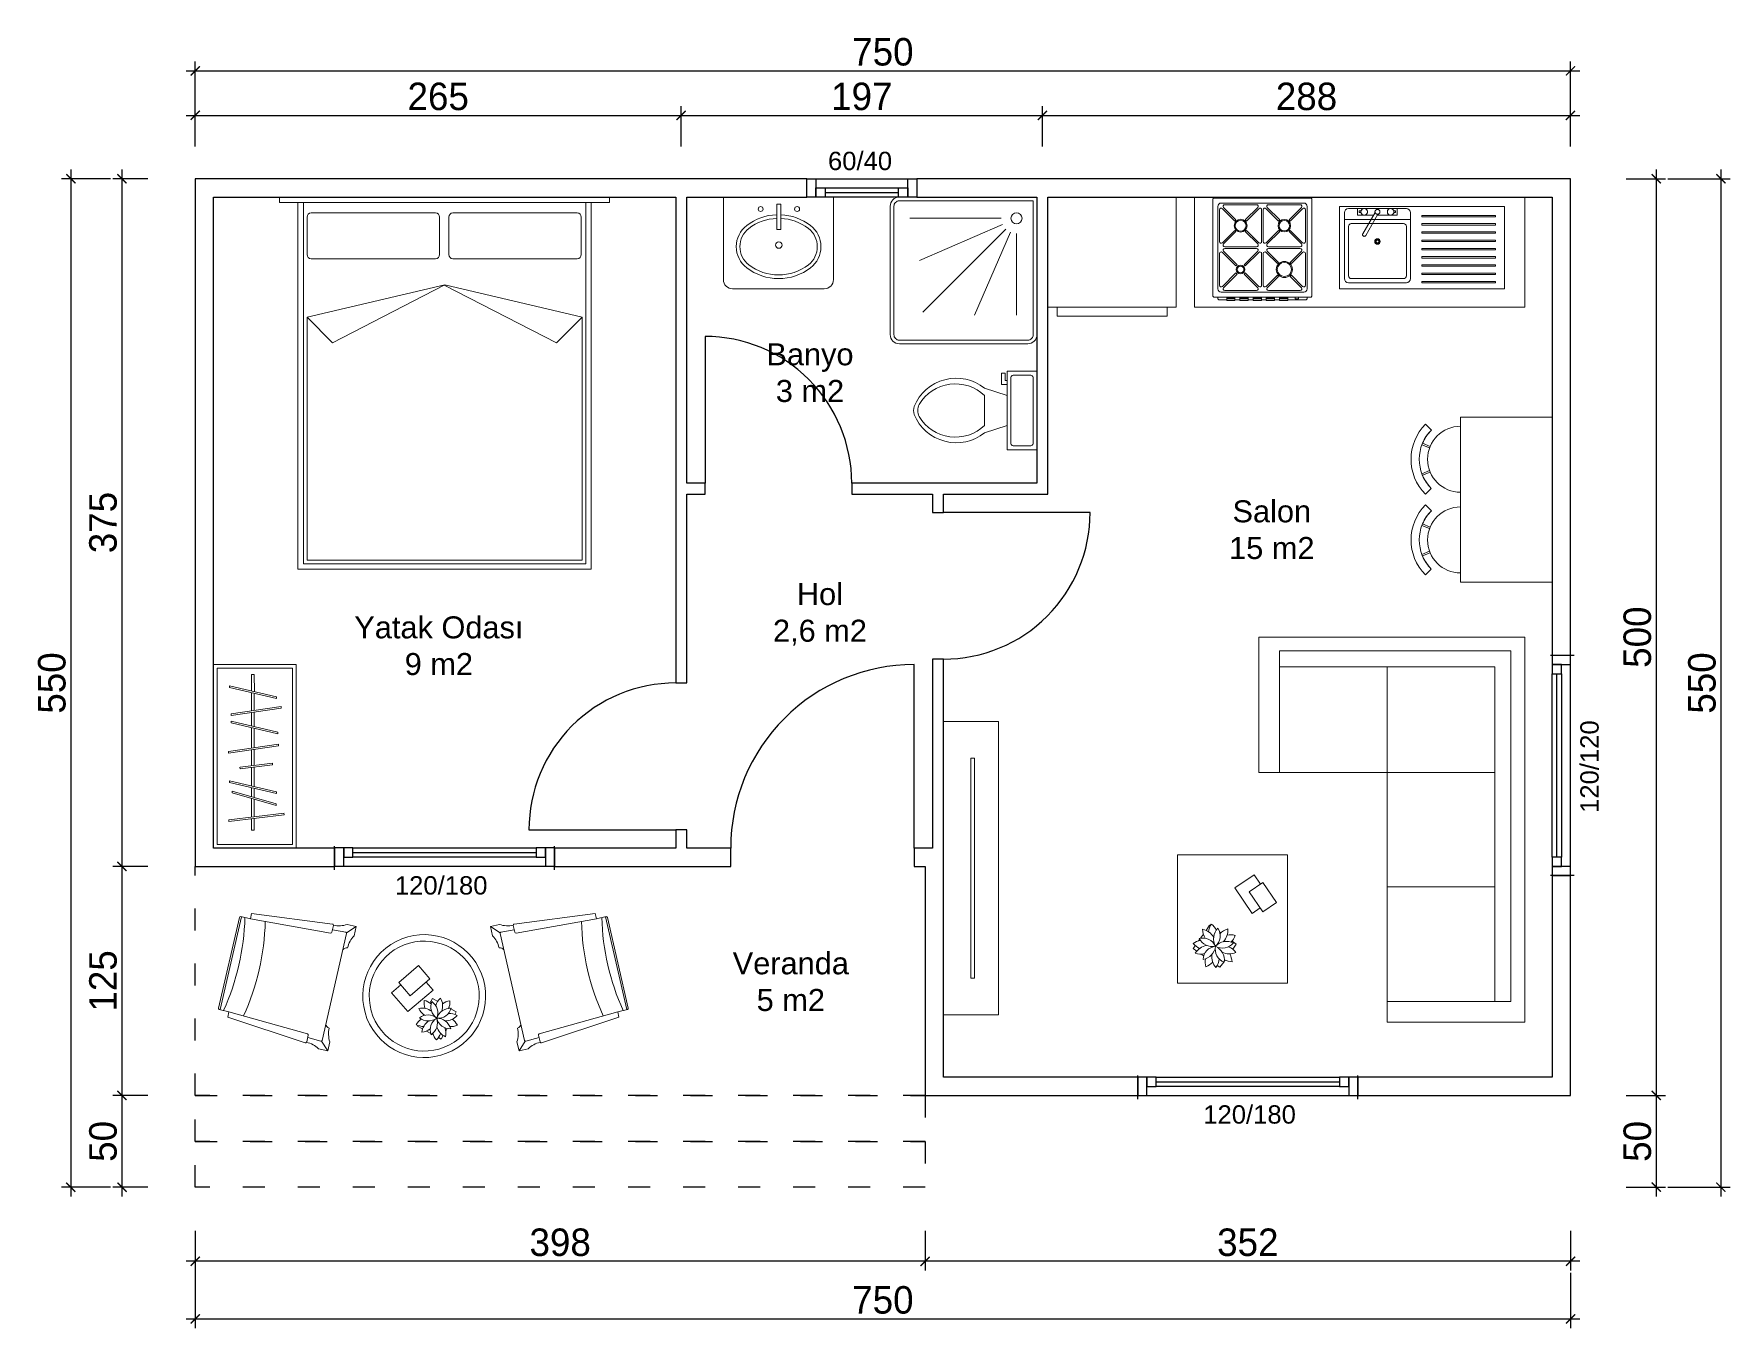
# Model space of a CAD drawing. Header units: inches. Extents: x 321 to 21697, y 7 to 6462.
# Drawn here: x 1146 to 2071, y 4057 to 4763 of the extents above; entities that cross this region are included whole.
import ezdxf

# ---------------------------------------------------------------- set-up
doc = ezdxf.new("R2010")
doc.units = ezdxf.units.IN
doc.header["$MEASUREMENT"] = 0
doc.linetypes.add('ACAD_ISO03W100', pattern=[30, 12, -18])
doc.layers.add('Kapı', color=154, linetype='Continuous', true_color=0x0c4697)
doc.layers.add('Pencere', color=141, linetype='Continuous')
doc.layers.add('Veranda', color=31, linetype='Continuous')
doc.layers.add('tefris', color=8, linetype='Continuous', lineweight=5)
doc.styles.add('DIŞ ÖLÇÜ', font='FRAMDCN.TTF', dxfattribs={"height": 15})
doc.styles.get("Standard").update_dxf_attribs({"font": 'arial.ttf'})
doc.dimstyles.new('DIŞ ÖLÇÜ', dxfattribs={"dimscale": 0.5, "dimtxt": 15, "dimasz": 10, "dimexe": 10, "dimexo": 10, "dimgap": 5, "dimtad": 1, "dimdec": 0, "dimtxsty": 'DIŞ ÖLÇÜ', "dimblk": 'ARCHTICK', "dimcen": 2.5, "dimdle": 10, "dimadec": 0, "dimazin": 0, "dimtfac": 1, "dimtdec": 0, "dimtix": 1, "dimtmove": 0, "dimatfit": 3, "dimldrblk": 'ARCHTICK', "dimfxl": 60, "dimfxlon": 1, "dimlwd": -1, "dimlwe": -1, "dimarcsym": 0})

msp = doc.modelspace()

# ---------------------------------------------------------------- texts
at = {"attachment_point": 1}
for s, width, insert, char_height in [('\\pxqc;60/40', 54.2877, (1568.94, 4698.61), 10), ('\\pxqc;Banyo\\P3 m2', 56.3462, (1540.61, 4594.16), 12), ('\\pxqc;Salon\\P15 m2', 66.5629, (1787.35, 4508.51), 12), ('\\pxqc;Hol\\P2,6 m2', 56.2045, (1546.12, 4463.41), 12), ('\\pxqc;Yatak Odası\\P9 m2', 158.8444, (1286.99, 4445.23), 12), ('\\pxqc;120/180', 54.2877, (1340.54, 4303.52), 10), ('\\pxqc;Veranda\\P5 m2', 56.2045, (1530.23, 4262.01), 12), ('120/180', 10, (1783.27, 4178.58), 10)]:
    msp.add_mtext_dynamic_manual_height_columns(s, width=width, gutter_width=12.5, heights=[0], dxfattribs=dict(at, insert=insert, char_height=char_height))
at = {"insert": (1988.87, 4358.28), "char_height": 10, "attachment_point": 1, "rotation": 90}
msp.add_mtext_dynamic_manual_height_columns('\\pxqc;120/120', width=10, gutter_width=12.5, heights=[0], dxfattribs=at)

# ---------------------------------------------------------------- blocks, each defined once
blk = doc.blocks.new('saksı masa')
at = {"lineweight": 0, "elevation": 51.05}
for points in [[(42694.75, -80314.18), (42694.75, -80310.89), (42697.47, -80310.89)], [(42704.69, -80310.89), (42705.39, -80310.89)], [(42707.48, -80310.89), (42707.68, -80310.89)], [(42711.37, -80310.89), (42711.83, -80310.89), (42711.83, -80314.14)], [(42694.75, -80321.82), (42694.75, -80321.17)], [(42696.49, -80325.76), (42694.75, -80325.76), (42694.75, -80322.39)], [(42711.83, -80316.55), (42711.83, -80319.15)], [(42711.83, -80319.94), (42711.83, -80320.88)], [(42706.79, -80325.76), (42705.15, -80325.76)], [(42711.83, -80323.95), (42711.83, -80325.76), (42709.54, -80325.76)]]:
    blk.add_lwpolyline(points, dxfattribs=at)
at = {"linetype": 'ByBlock', "lineweight": 0}
for centre, radius, start, end in [((42695.37, -80323.47, 51.05), 9.31, 78.50685, 108.8699), ((42703.62, -80310.85, 51.05), 7.29, 183.75273, 264.95532), ((42695.13, -80319.14, 51.05), 7.91, 7.48413, 81.22392), ((42704.6, -80309.85, 51.05), 7.21, 160.75243, 194.49137), ((42693.42, -80318.19, 51.05), 11.57, 46.64859, 67.78949), ((42709.49, -80312.53, 51.05), 8.58, 139.39871, 188.8676), ((42710.08, -80316.48, 51.05), 7.29, 111.75273, 192.95532), ((42695.53, -80312.53, 51.05), 9.31, 6.50685, 36.8699), ((42699.57, -80310.97, 51.05), 7.91, 295.48413, 9.22392), ((42710.3, -80322.58, 51.05), 8.58, 67.3987, 116.8676), ((42711.33, -80317.1, 51.05), 7.21, 88.75243, 122.49137), ((42699.95, -80309.05, 51.05), 11.57, 334.64859, 355.78948), ((42700.09, -80327.22, 51.05), 11.57, 118.64859, 139.78948), ((42695.62, -80314.01, 51.05), 7.21, 232.75243, 266.49137), ((42699.68, -80310.19, 51.05), 8.58, 211.3987, 260.8676), ((42701.53, -80325.89, 51.05), 7.91, 79.48413, 153.22392), ((42696.27, -80315.26, 51.05), 7.29, 255.75273, 336.95532), ((42705.72, -80327, 51.05), 9.31, 150.50685, 180.8699), ((42694.42, -80318.8, 51.05), 8.58, 283.3987, 332.8676), ((42709.93, -80321.89, 51.05), 7.91, 151.48413, 225.22392), ((42706.73, -80324.36, 51.05), 7.29, 39.75273, 120.95532), ((42708.71, -80312.67, 51.05), 7.91, 223.48413, 297.22392), ((42698.19, -80323.61, 51.05), 7.29, 327.75273, 48.95532), ((42700.99, -80326.46, 51.05), 8.58, 355.3987, 44.8676), ((42705.99, -80309.31, 51.05), 9.31, 294.50685, 324.8699), ((42706.52, -80325.75, 51.05), 7.21, 16.75243, 50.49137), ((42710.75, -80323.67, 51.05), 11.57, 190.64859, 211.78949), ((42696.81, -80323.84, 51.05), 7.21, 304.75243, 338.49137), ((42712.28, -80318.25, 51.05), 9.31, 222.50685, 252.8699), ((42710.66, -80312.44, 51.05), 11.57, 262.64859, 283.78949)]:
    blk.add_arc(centre, radius, start, end, dxfattribs=at)
blk = doc.blocks.new('sdkg')
at = {"lineweight": 0}
blk.add_lwpolyline([(-25200.41, 766.3), (-25205.97, 764.97), (-25210.19, 782.61), (-25196.94, 785.78), (-25195.4, 779.31)], dxfattribs=at)
blk.add_lwpolyline([(-25203.08, 777.47), (-25193.73, 779.71), (-25190.44, 765.96), (-25199.79, 763.72)], close=True, dxfattribs=at)
for major_axis in [(23.69, -23.69), (21.21, -21.21)]:
    blk.add_ellipse((-25206.72, 770.75), major_axis=major_axis, ratio=1, start_param=0.785398, end_param=7.068583, dxfattribs=at)
at = {"lineweight": 0, "xscale": -1, "rotation": 304.2121771615189}
blk.add_blockref('saksı masa', (65209.5, 10616.07, -51.05), dxfattribs=at)
blk = doc.blocks.new('tryhthty')
at = {"layer": 'tefris', "extrusion": (0, 0, -1)}
for p, q in [((3767.76, 6143.98), (3756.38, 6094.47)), ((3767.76, 6143.98), (3756.38, 6094.47)), ((3768.86, 6144.34), (3757.22, 6093.66)), ((3768.86, 6144.34), (3757.22, 6093.66)), ((3773.74, 6143.23), (3768.47, 6144.43)), ((3773.74, 6143.23), (3768.47, 6144.43)), ((3773.74, 6143.23), (3774.41, 6146.15)), ((3773.74, 6143.23), (3774.41, 6146.15)), ((3773.74, 6143.23), (3817.54, 6135.44)), ((3773.74, 6143.23), (3817.54, 6135.44)), ((3774.41, 6146.15), (3818.56, 6140.3)), ((3774.41, 6146.15), (3818.56, 6140.3)), ((3961.79, 6146.15), (3917.63, 6140.3)), ((3961.79, 6146.15), (3917.63, 6140.3)), ((3962.46, 6143.23), (3918.66, 6135.44)), ((3962.46, 6143.23), (3918.66, 6135.44)), ((3962.46, 6143.23), (3961.79, 6146.15)), ((3962.46, 6143.23), (3961.79, 6146.15)), ((3962.46, 6143.23), (3967.72, 6144.43)), ((3962.46, 6143.23), (3967.72, 6144.43)), ((3967.33, 6144.34), (3978.97, 6093.66)), ((3967.33, 6144.34), (3978.97, 6093.66)), ((3968.44, 6143.98), (3979.81, 6094.47)), ((3968.44, 6143.98), (3979.81, 6094.47)), ((3812.89, 6076.91), (3826.26, 6135.13)), ((3812.89, 6076.91), (3826.26, 6135.13)), ((3819.07, 6139.57), (3818.23, 6135.89)), ((3819.07, 6139.57), (3818.23, 6135.89)), ((3818.51, 6137.15), (3825.78, 6135.86)), ((3818.51, 6137.15), (3825.78, 6135.86)), ((3826.17, 6135.6), (3831.48, 6138.93)), ((3826.17, 6135.6), (3831.48, 6138.93)), ((3831.48, 6138.93), (3826.53, 6140.07)), ((3831.48, 6138.93), (3826.53, 6140.07)), ((3831.48, 6138.93), (3830.35, 6133.98)), ((3831.48, 6138.93), (3830.35, 6133.98)), ((3904.71, 6138.93), (3909.67, 6140.07)), ((3904.71, 6138.93), (3909.67, 6140.07)), ((3904.71, 6138.93), (3905.85, 6133.98)), ((3910.03, 6135.6), (3904.71, 6138.93)), ((3904.71, 6138.93), (3905.85, 6133.98)), ((3910.03, 6135.6), (3904.71, 6138.93)), ((3923.31, 6076.91), (3909.94, 6135.13)), ((3923.31, 6076.91), (3909.94, 6135.13)), ((3917.68, 6137.15), (3910.42, 6135.86)), ((3917.68, 6137.15), (3910.42, 6135.86)), ((3917.13, 6139.57), (3917.97, 6135.89)), ((3917.13, 6139.57), (3917.97, 6135.89)), ((3762.1, 6092.55), (3756.83, 6093.75)), ((3762.1, 6092.55), (3756.83, 6093.75)), ((3762.1, 6092.55), (3761.43, 6089.62)), ((3762.1, 6092.55), (3761.43, 6089.62)), ((3761.43, 6089.62), (3803.71, 6075.62)), ((3761.43, 6089.62), (3803.71, 6075.62)), ((3762.1, 6092.55), (3804.9, 6080.44)), ((3762.1, 6092.55), (3804.9, 6080.44)), ((3974.1, 6092.55), (3931.29, 6080.44)), ((3974.1, 6092.55), (3931.29, 6080.44)), ((3974.77, 6089.62), (3932.49, 6075.62)), ((3974.77, 6089.62), (3932.49, 6075.62)), ((3974.1, 6092.55), (3979.36, 6093.75)), ((3974.1, 6092.55), (3979.36, 6093.75)), ((3974.1, 6092.55), (3974.77, 6089.62)), ((3974.1, 6092.55), (3974.77, 6089.62)), ((3804.48, 6076.06), (3805.33, 6079.73)), ((3804.48, 6076.06), (3805.33, 6079.73)), ((3805.04, 6078.47), (3812.14, 6076.47)), ((3805.04, 6078.47), (3812.14, 6076.47)), ((3931.16, 6078.47), (3924.06, 6076.47)), ((3931.16, 6078.47), (3924.06, 6076.47)), ((3931.71, 6076.06), (3930.87, 6079.73)), ((3931.71, 6076.06), (3930.87, 6079.73)), ((3815.93, 6071.21), (3810.97, 6072.35)), ((3815.93, 6071.21), (3810.97, 6072.35)), ((3812.6, 6076.52), (3815.93, 6071.21)), ((3812.6, 6076.52), (3815.93, 6071.21)), ((3815.93, 6071.21), (3817.07, 6076.17)), ((3815.93, 6071.21), (3817.07, 6076.17)), ((3920.27, 6071.21), (3919.13, 6076.17)), ((3920.27, 6071.21), (3919.13, 6076.17)), ((3923.6, 6076.52), (3920.27, 6071.21)), ((3923.6, 6076.52), (3920.27, 6071.21)), ((3920.27, 6071.21), (3925.22, 6072.35)), ((3920.27, 6071.21), (3925.22, 6072.35))]:
    blk.add_line(p, q, dxfattribs=at)
for centre, radius, start, end in [((-3637.76, 6147.78), 133.11, 181.67091, 204.19895), ((-3637.76, 6147.78), 133.11, 181.67091, 204.19895), ((-3768.34, 6143.85), 0.6, 12.93493, 102.93493), ((-3768.34, 6143.85), 0.6, 12.93493, 102.93493), ((-3648.82, 6145.24), 133.11, 181.4901, 204.37976), ((-3648.82, 6145.24), 133.11, 181.4901, 204.37976), ((-4087.37, 6145.24), 133.11, 335.62024, 358.5099), ((-4087.37, 6145.24), 133.11, 335.62024, 358.5099), ((-4098.43, 6147.78), 133.11, 335.80105, 358.32909), ((-4098.43, 6147.78), 133.11, 335.80105, 358.32909), ((-3967.86, 6143.85), 0.6, 77.06507, 167.06507), ((-3967.86, 6143.85), 0.6, 77.06507, 167.06507), ((-3817.64, 6136.03), 0.6, 192.93493, 280.08261), ((-3817.64, 6136.03), 0.6, 192.93493, 280.08261), ((-3818.48, 6139.7), 0.6, 97.54968, 192.93493), ((-3818.48, 6139.7), 0.6, 97.54968, 192.93493), ((-3822.18, 6153.64), 14.24, 252.21799, 282.45744), ((-3822.18, 6153.64), 14.24, 252.21799, 282.45744), ((-3825.67, 6135.27), 0.6, 100.08261, 192.93493), ((-3825.67, 6135.27), 0.6, 100.08261, 192.93493), ((-3840.65, 6124.14), 14.24, 13.41241, 43.65187), ((-3840.65, 6124.14), 14.24, 13.41241, 43.65187), ((-3895.54, 6124.14), 14.24, 136.34813, 166.58759), ((-3895.54, 6124.14), 14.24, 136.34813, 166.58759), ((-3914.02, 6153.64), 14.24, 257.54256, 287.78201), ((-3914.02, 6153.64), 14.24, 257.54256, 287.78201), ((-3910.52, 6135.27), 0.6, 347.06507, 79.91739), ((-3910.52, 6135.27), 0.6, 347.06507, 79.91739), ((-3917.71, 6139.7), 0.6, 347.06507, 82.45032), ((-3917.71, 6139.7), 0.6, 347.06507, 82.45032), ((-3918.56, 6136.03), 0.6, 259.91739, 347.06507), ((-3918.56, 6136.03), 0.6, 259.91739, 347.06507), ((-3826.55, 6124.55), 2.91, 37.14288, 94.90243), ((-3826.55, 6124.55), 2.91, 37.14288, 94.90243), ((-3909.65, 6124.55), 2.91, 85.09757, 142.85712), ((-3909.65, 6124.55), 2.91, 85.09757, 142.85712), ((-3756.97, 6094.34), 0.6, 282.93493, 12.93493), ((-3756.97, 6094.34), 0.6, 282.93493, 12.93493), ((-3979.23, 6094.34), 0.6, 167.06507, 257.06507), ((-3979.23, 6094.34), 0.6, 167.06507, 257.06507), ((-3804.74, 6079.86), 0.6, 105.78725, 192.93493), ((-3804.74, 6079.86), 0.6, 105.78725, 192.93493), ((-3817.76, 6086.3), 2.91, 290.96742, 348.72697), ((-3817.76, 6086.3), 2.91, 290.96742, 348.72697), ((-3830.63, 6080.52), 14.24, 342.21799, 12.45744), ((-3830.63, 6080.52), 14.24, 342.21799, 12.45744), ((-3905.56, 6080.52), 14.24, 167.54256, 197.78201), ((-3905.56, 6080.52), 14.24, 167.54256, 197.78201), ((-3918.43, 6086.3), 2.91, 191.27303, 249.03258), ((-3918.43, 6086.3), 2.91, 191.27303, 249.03258), ((-3931.46, 6079.86), 0.6, 347.06507, 74.21275), ((-3931.46, 6079.86), 0.6, 347.06507, 74.21275), ((-3803.9, 6076.19), 0.6, 192.93493, 288.32017), ((-3803.9, 6076.19), 0.6, 192.93493, 288.32017), ((-3801.14, 6062.04), 14.24, 103.41241, 133.65187), ((-3801.14, 6062.04), 14.24, 103.41241, 133.65187), ((-3812.3, 6077.04), 0.6, 192.93493, 285.78725), ((-3812.3, 6077.04), 0.6, 192.93493, 285.78725), ((-3923.9, 6077.04), 0.6, 254.21275, 347.06507), ((-3923.9, 6077.04), 0.6, 254.21275, 347.06507), ((-3935.06, 6062.04), 14.24, 46.34813, 76.58759), ((-3935.06, 6062.04), 14.24, 46.34813, 76.58759), ((-3932.3, 6076.19), 0.6, 251.67983, 347.06507), ((-3932.3, 6076.19), 0.6, 251.67983, 347.06507)]:
    blk.add_arc(centre, radius, start, end, dxfattribs=at)
at = {"layer": 'tefris', "rotation": 117.1762325640724}
blk.add_blockref('sdkg', (-6958.41, 28877.13), dxfattribs=at)
blk = doc.blocks.new('rgg25rthg1rth1rt')
at = {"layer": 'tefris'}
for p, q in [((3488.89, 6726.81), (3388.89, 6726.81)), ((3388.89, 6726.81), (3388.89, 6681.81)), ((3486.89, 6724.81), (3390.89, 6724.81)), ((3390.89, 6724.81), (3390.89, 6683.81)), ((3486.89, 6683.81), (3486.89, 6724.81)), ((3488.89, 6681.81), (3488.89, 6726.81)), ((3483.59, 6706.15), (3483.59, 6704.63)), ((3388.89, 6681.81), (3488.89, 6681.81)), ((3390.89, 6683.81), (3486.89, 6683.81))]:
    blk.add_line(p, q, dxfattribs=at)
at = {"layer": 'tefris', "lineweight": 0}
for p, q in [((3403.34, 6718.52), (3407.03, 6688.3)), ((3404.26, 6718.52), (3407.95, 6688.3)), ((3419, 6716.67), (3412.09, 6692.6)), ((3419.92, 6716.67), (3413.01, 6692.6)), ((3424.68, 6718.06), (3418.69, 6692.44)), ((3425.6, 6718.06), (3419.61, 6692.44)), ((3440.64, 6718.67), (3444.63, 6691.37)), ((3441.56, 6718.67), (3445.55, 6691.37)), ((3457.22, 6717.29), (3451.23, 6691.68)), ((3458.14, 6717.29), (3452.15, 6691.68)), ((3461.21, 6717.29), (3465.2, 6689.99)), ((3462.13, 6717.29), (3466.12, 6689.99)), ((3476.45, 6718.06), (3470.47, 6692.44)), ((3477.37, 6718.06), (3471.39, 6692.44)), ((3404.85, 6706.15), (3398.6, 6706.15)), ((3398.6, 6706.15), (3398.6, 6704.63)), ((3415.98, 6706.15), (3405.77, 6706.15)), ((3421.9, 6706.15), (3416.9, 6706.15)), ((3432.8, 6706.15), (3422.82, 6706.15)), ((3432.04, 6712.38), (3434.19, 6694.59)), ((3432.97, 6712.38), (3435.11, 6694.59)), ((3442.47, 6706.15), (3433.72, 6706.15)), ((3454.61, 6706.15), (3443.39, 6706.15)), ((3462.84, 6706.15), (3455.54, 6706.15)), ((3473.67, 6706.15), (3463.76, 6706.15)), ((3483.59, 6706.15), (3474.59, 6706.15)), ((3398.6, 6704.63), (3405.03, 6704.63)), ((3405.96, 6704.63), (3415.54, 6704.63)), ((3416.46, 6704.63), (3421.54, 6704.63)), ((3422.46, 6704.63), (3432.98, 6704.63)), ((3433.9, 6704.63), (3442.69, 6704.63)), ((3443.61, 6704.63), (3454.26, 6704.63)), ((3455.18, 6704.63), (3463.06, 6704.63)), ((3463.98, 6704.63), (3473.32, 6704.63)), ((3474.22, 6704.56), (3483.59, 6704.63))]:
    blk.add_line(p, q, dxfattribs=at)
at = {"layer": 'tefris', "lineweight": 0, "ltscale": 50}
for p, q in [((3403.34, 6718.52), (3404.26, 6718.52)), ((3419, 6716.67), (3419.92, 6716.67)), ((3424.68, 6718.06), (3425.6, 6718.06)), ((3440.64, 6718.67), (3441.56, 6718.67)), ((3457.22, 6717.29), (3458.14, 6717.29)), ((3461.21, 6717.29), (3462.13, 6717.29)), ((3476.45, 6718.06), (3477.37, 6718.06)), ((3432.04, 6712.38), (3432.95, 6712.49)), ((3407.03, 6688.3), (3407.93, 6688.41)), ((3412.09, 6692.6), (3413.01, 6692.6)), ((3418.69, 6692.44), (3419.61, 6692.44)), ((3434.19, 6694.59), (3435.11, 6694.59)), ((3444.63, 6691.37), (3445.55, 6691.37)), ((3451.23, 6691.68), (3452.15, 6691.68)), ((3465.2, 6689.99), (3466.12, 6689.99)), ((3470.47, 6692.44), (3471.39, 6692.44))]:
    blk.add_line(p, q, dxfattribs=at)
blk = doc.blocks.new('ukuıkıukık')
at = {"layer": 'tefris'}
blk.add_lwpolyline([(4086.7, 6986.81), (4036.7, 6986.81, -0.414214), (4031.7, 6991.81), (4031.7, 7036.81), (4091.7, 7036.81), (4091.7, 6991.81, -0.414214)], format="xyb", close=True, dxfattribs=at)
blk.add_lwpolyline([(4060.78, 7032.9), (4060.78, 7019.18), (4063.05, 7019.18), (4063.05, 7032.9)], close=True, dxfattribs=at)
for points in [[(4063.05, 7027.19, -0.154394), (4079.26, 7021.29, -0.232963), (4084.93, 7009.78, -0.232963), (4079.26, 6998.27, -0.165299), (4061.83, 6992.34, -0.165299), (4044.41, 6998.27, -0.232963), (4038.73, 7009.78, -0.232963), (4044.41, 7021.29, -0.155826), (4060.78, 7027.2)], [(4062.96, 7025.19, -0.154394), (4078.04, 7019.71, -0.232963), (4082.93, 7009.78, -0.232963), (4078.04, 6999.85, -0.165299), (4061.83, 6994.34, -0.165299), (4045.62, 6999.85, -0.232963), (4040.73, 7009.78, -0.232963), (4045.62, 7019.71, -0.155826), (4060.85, 7025.2, -0.155826)]]:
    blk.add_lwpolyline(points, format="xyb", dxfattribs=at)
for centre, radius in [((4052.02, 7030.29), 1.35), ((4071.89, 7030.29), 1.35), ((4061.96, 7010.67), 1.77)]:
    blk.add_circle(centre, radius, dxfattribs=at)
blk = doc.blocks.new('_ArchTick')
at = {"color": 0, "linetype": 'ByBlock', "const_width": 0.15}
blk.add_lwpolyline([(-0.5, -0.5), (0.5, 0.5)], dxfattribs=at)
blk = doc.blocks.new('*D491')
at = {"color": 0, "transparency": 16777216}
for p, q in [((2013.82, 4683.89), (2035.28, 4683.89)), ((2030.28, 4688.89), (2030.28, 4178.89)), ((2013.82, 4183.89), (2035.28, 4183.89))]:
    blk.add_line(p, q, dxfattribs=at)
at = {"layer": 'Defpoints', "color": 0, "transparency": 16777216}
for p in [(2008.82, 4683.89), (2008.82, 4183.89), (2030.28, 4183.89)]:
    blk.add_point(p, dxfattribs=at)
at = {"color": 0, "transparency": 16777216, "xscale": 5, "yscale": 5, "zscale": 5}
for p, rotation in [((2030.28, 4683.89), 90), ((2030.28, 4183.89), 270)]:
    blk.add_blockref('_ArchTick', p, dxfattribs=dict(at, rotation=rotation))
at = {"color": 0, "transparency": 16777216, "insert": (2020.01, 4433.89), "char_height": 15, "attachment_point": 5, "rotation": 90, "style": 'DIŞ ÖLÇÜ'}
blk.add_mtext('500', dxfattribs=at)
blk = doc.blocks.new('*D492')
at = {"color": 0, "transparency": 16777216}
for p, q in [((1631.55, 4110.02), (1631.55, 4088.49)), ((1983.55, 4110.02), (1983.55, 4088.49)), ((1988.55, 4093.49), (1626.55, 4093.49))]:
    blk.add_line(p, q, dxfattribs=at)
at = {"layer": 'Defpoints', "color": 0, "transparency": 16777216}
for p in [(1631.55, 4115.02), (1983.55, 4115.02), (1631.55, 4093.49)]:
    blk.add_point(p, dxfattribs=at)
at = {"color": 0, "transparency": 16777216, "xscale": 5, "yscale": 5, "zscale": 5, "rotation": 180}
blk.add_blockref('_ArchTick', (1631.55, 4093.49), dxfattribs=at)
at = {"color": 0, "transparency": 16777216, "xscale": 5, "yscale": 5, "zscale": 5}
blk.add_blockref('_ArchTick', (1983.55, 4093.49), dxfattribs=at)
at = {"color": 0, "transparency": 16777216, "insert": (1807.55, 4103.77), "char_height": 15, "attachment_point": 5, "style": 'DIŞ ÖLÇÜ'}
blk.add_mtext('352', dxfattribs=at)
blk = doc.blocks.new('*D493')
at = {"color": 0, "transparency": 16777216}
for p, q in [((1233.55, 4110.02), (1233.55, 4088.49)), ((1631.55, 4110.02), (1631.55, 4088.49)), ((1636.55, 4093.49), (1228.55, 4093.49))]:
    blk.add_line(p, q, dxfattribs=at)
at = {"layer": 'Defpoints', "color": 0, "transparency": 16777216}
for p in [(1233.55, 4115.02), (1631.55, 4115.02), (1233.55, 4093.49)]:
    blk.add_point(p, dxfattribs=at)
at = {"color": 0, "transparency": 16777216, "xscale": 5, "yscale": 5, "zscale": 5, "rotation": 180}
blk.add_blockref('_ArchTick', (1233.55, 4093.49), dxfattribs=at)
at = {"color": 0, "transparency": 16777216, "xscale": 5, "yscale": 5, "zscale": 5}
blk.add_blockref('_ArchTick', (1631.55, 4093.49), dxfattribs=at)
at = {"color": 0, "transparency": 16777216, "insert": (1432.55, 4103.77), "char_height": 15, "attachment_point": 5, "style": 'DIŞ ÖLÇÜ'}
blk.add_mtext('398', dxfattribs=at)
blk = doc.blocks.new('*D494')
at = {"color": 0, "transparency": 16777216}
for p, q in [((1207.64, 4683.89), (1188.59, 4683.89)), ((1193.59, 4688.89), (1193.59, 4303.89)), ((1207.64, 4308.89), (1188.59, 4308.89))]:
    blk.add_line(p, q, dxfattribs=at)
at = {"layer": 'Defpoints', "color": 0, "transparency": 16777216}
for p in [(1212.64, 4683.89), (1193.59, 4308.89), (1212.64, 4308.89)]:
    blk.add_point(p, dxfattribs=at)
at = {"color": 0, "transparency": 16777216, "xscale": 5, "yscale": 5, "zscale": 5}
for p, rotation in [((1193.59, 4683.89), 90), ((1193.59, 4308.89), 270)]:
    blk.add_blockref('_ArchTick', p, dxfattribs=dict(at, rotation=rotation))
at = {"color": 0, "transparency": 16777216, "insert": (1183.32, 4496.39), "char_height": 15, "attachment_point": 5, "rotation": 90, "style": 'DIŞ ÖLÇÜ'}
blk.add_mtext('375', dxfattribs=at)
blk = doc.blocks.new('*D495')
at = {"color": 0, "transparency": 16777216}
for p, q in [((1193.59, 4313.89), (1193.59, 4178.89)), ((1207.64, 4308.89), (1188.59, 4308.89)), ((1207.64, 4183.89), (1188.59, 4183.89))]:
    blk.add_line(p, q, dxfattribs=at)
at = {"layer": 'Defpoints', "color": 0, "transparency": 16777216}
for p in [(1212.64, 4308.89), (1193.59, 4183.89), (1212.64, 4183.89)]:
    blk.add_point(p, dxfattribs=at)
at = {"color": 0, "transparency": 16777216, "xscale": 5, "yscale": 5, "zscale": 5}
for p, rotation in [((1193.59, 4308.89), 90), ((1193.59, 4183.89), 270)]:
    blk.add_blockref('_ArchTick', p, dxfattribs=dict(at, rotation=rotation))
at = {"color": 0, "transparency": 16777216, "insert": (1183.32, 4246.39), "char_height": 15, "attachment_point": 5, "rotation": 90, "style": 'DIŞ ÖLÇÜ'}
blk.add_mtext('125', dxfattribs=at)
blk = doc.blocks.new('*D496')
at = {"color": 0, "transparency": 16777216}
for p, q in [((1207.64, 4183.89), (1188.59, 4183.89)), ((1193.59, 4188.89), (1193.59, 4128.89)), ((1207.64, 4133.89), (1188.59, 4133.89))]:
    blk.add_line(p, q, dxfattribs=at)
at = {"layer": 'Defpoints', "color": 0, "transparency": 16777216}
for p in [(1212.64, 4183.89), (1193.59, 4133.89), (1212.64, 4133.89)]:
    blk.add_point(p, dxfattribs=at)
at = {"color": 0, "transparency": 16777216, "xscale": 5, "yscale": 5, "zscale": 5}
for p, rotation in [((1193.59, 4183.89), 90), ((1193.59, 4133.89), 270)]:
    blk.add_blockref('_ArchTick', p, dxfattribs=dict(at, rotation=rotation))
at = {"color": 0, "transparency": 16777216, "insert": (1183.32, 4158.89), "char_height": 15, "attachment_point": 5, "rotation": 90, "style": 'DIŞ ÖLÇÜ'}
blk.add_mtext('50', dxfattribs=at)
blk = doc.blocks.new('*D497')
at = {"color": 0, "transparency": 16777216}
for p, q in [((1187.34, 4683.89), (1160.7, 4683.89)), ((1165.7, 4688.89), (1165.7, 4128.89)), ((1187.34, 4133.89), (1160.7, 4133.89))]:
    blk.add_line(p, q, dxfattribs=at)
at = {"layer": 'Defpoints', "color": 0, "transparency": 16777216}
for p in [(1192.34, 4683.89), (1165.7, 4133.89), (1192.34, 4133.89)]:
    blk.add_point(p, dxfattribs=at)
at = {"color": 0, "transparency": 16777216, "xscale": 5, "yscale": 5, "zscale": 5}
for p, rotation in [((1165.7, 4683.89), 90), ((1165.7, 4133.89), 270)]:
    blk.add_blockref('_ArchTick', p, dxfattribs=dict(at, rotation=rotation))
at = {"color": 0, "transparency": 16777216, "insert": (1155.43, 4408.89), "char_height": 15, "attachment_point": 5, "rotation": 90, "style": 'DIŞ ÖLÇÜ'}
blk.add_mtext('550', dxfattribs=at)
blk = doc.blocks.new('*D498')
at = {"color": 0, "transparency": 16777216}
for p, q in [((1233.55, 4719.83), (1233.55, 4747.77)), ((1983.55, 4719.83), (1983.55, 4747.77)), ((1228.55, 4742.77), (1988.55, 4742.77))]:
    blk.add_line(p, q, dxfattribs=at)
at = {"layer": 'Defpoints', "color": 0, "transparency": 16777216}
for p in [(1983.55, 4742.77), (1233.55, 4714.83), (1983.55, 4714.83)]:
    blk.add_point(p, dxfattribs=at)
at = {"color": 0, "transparency": 16777216, "xscale": 5, "yscale": 5, "zscale": 5, "rotation": 180}
blk.add_blockref('_ArchTick', (1233.55, 4742.77), dxfattribs=at)
at = {"color": 0, "transparency": 16777216, "xscale": 5, "yscale": 5, "zscale": 5}
blk.add_blockref('_ArchTick', (1983.55, 4742.77), dxfattribs=at)
at = {"color": 0, "transparency": 16777216, "insert": (1608.55, 4753.04), "char_height": 15, "attachment_point": 5, "style": 'DIŞ ÖLÇÜ'}
blk.add_mtext('750', dxfattribs=at)
blk = doc.blocks.new('*D499')
at = {"color": 0, "transparency": 16777216}
for p, q in [((1233.55, 4088.49), (1233.55, 4057.06)), ((1983.55, 4087.24), (1983.55, 4057.06)), ((1228.55, 4062.06), (1988.55, 4062.06))]:
    blk.add_line(p, q, dxfattribs=at)
at = {"layer": 'Defpoints', "color": 0, "transparency": 16777216}
for p in [(1233.55, 4093.49), (1983.55, 4092.24), (1983.55, 4062.06)]:
    blk.add_point(p, dxfattribs=at)
at = {"color": 0, "transparency": 16777216, "xscale": 5, "yscale": 5, "zscale": 5, "rotation": 180}
blk.add_blockref('_ArchTick', (1233.55, 4062.06), dxfattribs=at)
at = {"color": 0, "transparency": 16777216, "xscale": 5, "yscale": 5, "zscale": 5}
blk.add_blockref('_ArchTick', (1983.55, 4062.06), dxfattribs=at)
at = {"color": 0, "transparency": 16777216, "insert": (1608.55, 4072.34), "char_height": 15, "attachment_point": 5, "style": 'DIŞ ÖLÇÜ'}
blk.add_mtext('750', dxfattribs=at)
blk = doc.blocks.new('*D500')
at = {"color": 0, "transparency": 16777216}
for p, q in [((1228.55, 4718.45), (1503.55, 4718.45)), ((1233.55, 4701.57), (1233.55, 4723.45)), ((1498.55, 4701.57), (1498.55, 4723.45))]:
    blk.add_line(p, q, dxfattribs=at)
at = {"layer": 'Defpoints', "color": 0, "transparency": 16777216}
for p in [(1498.55, 4718.45), (1233.55, 4696.57), (1498.55, 4696.57)]:
    blk.add_point(p, dxfattribs=at)
at = {"color": 0, "transparency": 16777216, "xscale": 5, "yscale": 5, "zscale": 5, "rotation": 180}
blk.add_blockref('_ArchTick', (1233.55, 4718.45), dxfattribs=at)
at = {"color": 0, "transparency": 16777216, "xscale": 5, "yscale": 5, "zscale": 5}
blk.add_blockref('_ArchTick', (1498.55, 4718.45), dxfattribs=at)
at = {"color": 0, "transparency": 16777216, "insert": (1366.05, 4728.72), "char_height": 15, "attachment_point": 5, "style": 'DIŞ ÖLÇÜ'}
blk.add_mtext('265', dxfattribs=at)
blk = doc.blocks.new('*D501')
at = {"color": 0, "transparency": 16777216}
for p, q in [((1493.55, 4718.45), (1700.55, 4718.45)), ((1498.55, 4701.57), (1498.55, 4723.45)), ((1695.55, 4701.57), (1695.55, 4723.45))]:
    blk.add_line(p, q, dxfattribs=at)
at = {"layer": 'Defpoints', "color": 0, "transparency": 16777216}
for p in [(1695.55, 4718.45), (1498.55, 4696.57), (1695.55, 4696.57)]:
    blk.add_point(p, dxfattribs=at)
at = {"color": 0, "transparency": 16777216, "xscale": 5, "yscale": 5, "zscale": 5, "rotation": 180}
blk.add_blockref('_ArchTick', (1498.55, 4718.45), dxfattribs=at)
at = {"color": 0, "transparency": 16777216, "xscale": 5, "yscale": 5, "zscale": 5}
blk.add_blockref('_ArchTick', (1695.55, 4718.45), dxfattribs=at)
at = {"color": 0, "transparency": 16777216, "insert": (1597.05, 4728.72), "char_height": 15, "attachment_point": 5, "style": 'DIŞ ÖLÇÜ'}
blk.add_mtext('197', dxfattribs=at)
blk = doc.blocks.new('*D502')
at = {"color": 0, "transparency": 16777216}
for p, q in [((1690.55, 4718.45), (1988.55, 4718.45)), ((1695.55, 4701.57), (1695.55, 4723.45)), ((1983.55, 4701.57), (1983.55, 4723.45))]:
    blk.add_line(p, q, dxfattribs=at)
at = {"layer": 'Defpoints', "color": 0, "transparency": 16777216}
for p in [(1983.55, 4718.45), (1695.55, 4696.57), (1983.55, 4696.57)]:
    blk.add_point(p, dxfattribs=at)
at = {"color": 0, "transparency": 16777216, "xscale": 5, "yscale": 5, "zscale": 5, "rotation": 180}
blk.add_blockref('_ArchTick', (1695.55, 4718.45), dxfattribs=at)
at = {"color": 0, "transparency": 16777216, "xscale": 5, "yscale": 5, "zscale": 5}
blk.add_blockref('_ArchTick', (1983.55, 4718.45), dxfattribs=at)
at = {"color": 0, "transparency": 16777216, "insert": (1839.55, 4728.72), "char_height": 15, "attachment_point": 5, "style": 'DIŞ ÖLÇÜ'}
blk.add_mtext('288', dxfattribs=at)
blk = doc.blocks.new('*D503')
at = {"color": 0, "transparency": 16777216}
for p, q in [((2013.82, 4183.89), (2035.28, 4183.89)), ((2030.28, 4188.89), (2030.28, 4128.89)), ((2013.82, 4133.89), (2035.28, 4133.89))]:
    blk.add_line(p, q, dxfattribs=at)
at = {"layer": 'Defpoints', "color": 0, "transparency": 16777216}
for p in [(2008.82, 4183.89), (2008.82, 4133.89), (2030.28, 4133.89)]:
    blk.add_point(p, dxfattribs=at)
at = {"color": 0, "transparency": 16777216, "xscale": 5, "yscale": 5, "zscale": 5}
for p, rotation in [((2030.28, 4183.89), 90), ((2030.28, 4133.89), 270)]:
    blk.add_blockref('_ArchTick', p, dxfattribs=dict(at, rotation=rotation))
at = {"color": 0, "transparency": 16777216, "insert": (2020.01, 4158.89), "char_height": 15, "attachment_point": 5, "rotation": 90, "style": 'DIŞ ÖLÇÜ'}
blk.add_mtext('50', dxfattribs=at)
blk = doc.blocks.new('*D504')
at = {"color": 0, "transparency": 16777216}
for p, q in [((2036.53, 4683.89), (2070.54, 4683.89)), ((2065.54, 4688.89), (2065.54, 4128.89)), ((2036.53, 4133.89), (2070.54, 4133.89))]:
    blk.add_line(p, q, dxfattribs=at)
at = {"layer": 'Defpoints', "color": 0, "transparency": 16777216}
for p in [(2031.53, 4683.89), (2031.53, 4133.89), (2065.54, 4133.89)]:
    blk.add_point(p, dxfattribs=at)
at = {"color": 0, "transparency": 16777216, "xscale": 5, "yscale": 5, "zscale": 5}
for p, rotation in [((2065.54, 4683.89), 90), ((2065.54, 4133.89), 270)]:
    blk.add_blockref('_ArchTick', p, dxfattribs=dict(at, rotation=rotation))
at = {"color": 0, "transparency": 16777216, "insert": (2055.27, 4408.89), "char_height": 15, "attachment_point": 5, "rotation": 90, "style": 'DIŞ ÖLÇÜ'}
blk.add_mtext('550', dxfattribs=at)
blk = doc.blocks.new('yjyuju')
at = {"layer": 'Pencere'}
for p, q in [((4082.2, 7046.81), (4132.2, 7046.81)), ((4087.2, 7041.81), (4127.2, 7041.81)), ((4087.2, 7039.31), (4127.2, 7039.31)), ((4127.2, 7036.81), (4087.2, 7036.81))]:
    blk.add_line(p, q, dxfattribs=at)
for points in [[(4077.2, 7046.81), (4082.2, 7046.81), (4082.2, 7036.81), (4077.2, 7036.81), (4077.2, 7046.81)], [(4082.2, 7036.81), (4082.2, 7041.81), (4087.2, 7041.81), (4087.2, 7036.81), (4082.2, 7036.81)], [(4127.2, 7036.81), (4127.2, 7041.81), (4132.2, 7041.81), (4132.2, 7036.81), (4127.2, 7036.81)], [(4132.2, 7046.81), (4137.2, 7046.81), (4137.2, 7036.81), (4132.2, 7036.81), (4132.2, 7046.81)]]:
    blk.add_lwpolyline(points, dxfattribs=at)
blk = doc.blocks.new('UKK')
blk.add_wipeout([(48038.49, 13079.99), (48025.49, 13079.99), (48025.49, 12959.99), (48038.49, 12959.99)])
for p, q in [((48038.49, 13079.99), (48025.49, 13079.99)), ((48038.49, 12959.99), (48025.49, 12959.99))]:
    blk.add_line(p, q)
at = {"layer": 'Pencere'}
for p, q in [((48026.49, 12969.99), (48026.49, 13069.99)), ((48028.99, 12969.99), (48028.99, 13069.99)), ((48031.49, 13069.99), (48031.49, 12969.99)), ((48036.49, 12964.99), (48036.49, 13074.99))]:
    blk.add_line(p, q, dxfattribs=at)
for points in [[(48036.49, 13074.99), (48036.49, 13079.99), (48026.49, 13079.99), (48026.49, 13074.99), (48036.49, 13074.99)], [(48026.49, 13069.99), (48031.49, 13069.99), (48031.49, 13074.99), (48026.49, 13074.99), (48026.49, 13069.99)], [(48026.49, 12964.99), (48031.49, 12964.99), (48031.49, 12969.99), (48026.49, 12969.99), (48026.49, 12964.99)], [(48036.49, 12959.99), (48036.49, 12964.99), (48026.49, 12964.99), (48026.49, 12959.99), (48036.49, 12959.99)]]:
    blk.add_lwpolyline(points, dxfattribs=at)

# ---------------------------------------------------------------- dimensions: what is measured, and where the dimension line sits
for base, p1, p2, picture, middle in [((1983.55, 4742.77), (1233.55, 4714.83), (1983.55, 4714.83), '*D498', (1608.55, 4753.04)), ((1498.55, 4718.45), (1233.55, 4696.57), (1498.55, 4696.57), '*D500', (1366.05, 4728.72)), ((1695.55, 4718.45), (1498.55, 4696.57), (1695.55, 4696.57), '*D501', (1597.05, 4728.72)), ((1983.55, 4718.45), (1695.55, 4696.57), (1983.55, 4696.57), '*D502', (1839.55, 4728.72)), ((1233.55, 4093.49), (1631.55, 4115.02), (1233.55, 4115.02), '*D493', (1432.55, 4103.77)), ((1631.55, 4093.49), (1983.55, 4115.02), (1631.55, 4115.02), '*D492', (1807.55, 4103.77)), ((1983.55, 4062.06), (1233.55, 4093.49), (1983.55, 4092.24), '*D499', (1608.55, 4072.34))]:
    dim = msp.add_linear_dim(base=base, p1=p1, p2=p2, dimstyle='DIŞ ÖLÇÜ')
    dim.commit()
    dim.dimension.update_dxf_attribs({"geometry": picture, "text_midpoint": middle})
for base, p1, p2, picture, middle in [((1165.7, 4133.89), (1192.34, 4683.89), (1192.34, 4133.89), '*D497', (1155.43, 4408.89)), ((1193.59, 4308.89), (1212.64, 4683.89), (1212.64, 4308.89), '*D494', (1183.32, 4496.39)), ((2030.28, 4183.89), (2008.82, 4683.89), (2008.82, 4183.89), '*D491', (2020.01, 4433.89)), ((2065.54, 4133.89), (2031.53, 4683.89), (2031.53, 4133.89), '*D504', (2055.27, 4408.89)), ((1193.59, 4183.89), (1212.64, 4308.89), (1212.64, 4183.89), '*D495', (1183.32, 4246.39)), ((1193.59, 4133.89), (1212.64, 4183.89), (1212.64, 4133.89), '*D496', (1183.32, 4158.89)), ((2030.28, 4133.89), (2008.82, 4183.89), (2008.82, 4133.89), '*D503', (2020.01, 4158.89))]:
    dim = msp.add_linear_dim(base=base, p1=p1, p2=p2, angle=90, dimstyle='DIŞ ÖLÇÜ')
    dim.commit()
    dim.dimension.update_dxf_attribs({"geometry": picture, "text_midpoint": middle})

# ---------------------------------------------------------------- linework, layer by layer
at = {"lineweight": 25}
for p, q in [((1567.05, 4683.89), (1233.55, 4683.89)), ((1233.55, 4683.89), (1233.55, 4308.89)), ((1567.05, 4673.89), (1567.05, 4683.89)), ((1983.55, 4683.89), (1627.05, 4683.89)), ((1627.05, 4683.89), (1627.05, 4673.89)), ((1983.55, 4423.89), (1983.55, 4683.89)), ((1243.55, 4318.89), (1243.55, 4673.89)), ((1243.55, 4673.89), (1495.55, 4673.89)), ((1495.55, 4673.89), (1495.55, 4408.89)), ((1501.55, 4517.89), (1501.55, 4673.89)), ((1501.55, 4673.89), (1567.05, 4673.89)), ((1627.05, 4673.89), (1692.55, 4673.89)), ((1692.55, 4673.89), (1692.55, 4517.89)), ((1698.55, 4511.89), (1698.55, 4673.89)), ((1698.55, 4673.89), (1973.55, 4673.89)), ((1973.55, 4673.89), (1973.55, 4423.89)), ((1511.55, 4517.89), (1501.55, 4517.89)), ((1511.55, 4511.89), (1511.55, 4517.89)), ((1591.55, 4517.89), (1591.55, 4511.89)), ((1692.55, 4517.89), (1591.55, 4517.89)), ((1501.55, 4408.89), (1501.55, 4511.89)), ((1501.55, 4511.89), (1511.55, 4511.89)), ((1591.55, 4511.89), (1635.55, 4511.89)), ((1635.55, 4511.89), (1635.55, 4501.89)), ((1641.55, 4501.89), (1641.55, 4511.89)), ((1641.55, 4511.89), (1698.55, 4511.89)), ((1635.55, 4501.89), (1641.55, 4501.89)), ((1641.55, 4421.89), (1635.55, 4421.89)), ((1635.55, 4421.89), (1635.55, 4318.89)), ((1641.55, 4193.89), (1641.55, 4421.89)), ((1973.55, 4423.89), (1983.55, 4423.89)), ((1495.55, 4408.89), (1501.55, 4408.89)), ((1501.55, 4328.89), (1495.55, 4328.89)), ((1495.55, 4328.89), (1495.55, 4318.89)), ((1501.55, 4318.89), (1501.55, 4328.89)), ((1309.55, 4318.89), (1243.55, 4318.89)), ((1309.55, 4308.89), (1309.55, 4318.89)), ((1495.55, 4318.89), (1429.55, 4318.89)), ((1429.55, 4318.89), (1429.55, 4308.89)), ((1525.55, 4318.89), (1501.55, 4318.89)), ((1525.55, 4308.89), (1525.55, 4318.89)), ((1635.55, 4318.89), (1625.55, 4318.89)), ((1625.55, 4318.89), (1625.55, 4308.89)), ((1233.55, 4308.89), (1309.55, 4308.89)), ((1233.55, 4308.89), (1309.55, 4308.89)), ((1429.55, 4308.89), (1525.55, 4308.89)), ((1625.55, 4308.89), (1631.55, 4308.89)), ((1631.55, 4308.89), (1631.55, 4183.89)), ((1983.55, 4303.89), (1973.55, 4303.89)), ((1973.55, 4303.89), (1973.55, 4193.89)), ((1983.55, 4183.89), (1983.55, 4303.89)), ((1747.55, 4193.89), (1641.55, 4193.89)), ((1747.55, 4183.89), (1747.55, 4193.89)), ((1973.55, 4193.89), (1867.55, 4193.89)), ((1867.55, 4193.89), (1867.55, 4183.89)), ((1631.55, 4183.89), (1747.55, 4183.89)), ((1867.55, 4183.89), (1983.55, 4183.89))]:
    msp.add_line(p, q, dxfattribs=at)
at = {"layer": 'Kapı'}
for points in [[(1591.55, 4517.89, 0.414214), (1511.55, 4597.89), (1511.55, 4517.89)], [(1641.55, 4421.89, 0.414214), (1721.55, 4501.89), (1641.55, 4501.89)], [(1625.55, 4318.89), (1625.55, 4418.89, 0.414214), (1525.55, 4318.89)], [(1495.55, 4408.89, 0.414214), (1415.55, 4328.89), (1495.55, 4328.89)]]:
    msp.add_lwpolyline(points, format="xyb", dxfattribs=at)
at = {"layer": 'tefris', "ltscale": 0.05}
for p, q in [((1698.55, 4673.89), (1698.55, 4613.89)), ((1768.55, 4673.89), (1698.55, 4673.89)), ((1768.55, 4613.89), (1768.55, 4673.89)), ((1698.55, 4613.89), (1768.55, 4613.89)), ((1763.55, 4613.89), (1703.55, 4613.89)), ((1703.55, 4608.89), (1763.55, 4608.89)), ((1763.55, 4608.89), (1763.55, 4613.89))]:
    msp.add_line(p, q, dxfattribs=at)
at = {"layer": 'tefris'}
for p, q in [((1789, 4673.35), (1788.55, 4672.9)), ((1788.55, 4672.9), (1788.55, 4619.8)), ((1789, 4673.35), (1842.1, 4673.35)), ((1842.1, 4673.35), (1842.55, 4672.9)), ((1842.55, 4672.9), (1842.55, 4619.8)), ((1294.55, 4663.01), (1294.55, 4642.55)), ((1364.55, 4665.28), (1296.82, 4665.28)), ((1366.82, 4642.55), (1366.82, 4663.01)), ((1371.82, 4663.01), (1371.82, 4642.55)), ((1441.82, 4665.28), (1374.09, 4665.28)), ((1444.09, 4642.55), (1444.09, 4663.01)), ((1791.25, 4668.85), (1791.25, 4623.85)), ((1792.15, 4666.94), (1792.15, 4649.61)), ((1793.05, 4670.65), (1838.05, 4670.65)), ((1793.69, 4667.58), (1800.45, 4660.82)), ((1794.33, 4668.21), (1801.08, 4661.46)), ((1794.96, 4669.75), (1812.29, 4669.75)), ((1812.93, 4668.21), (1806.17, 4661.46)), ((1813.57, 4667.58), (1806.81, 4660.82)), ((1815.1, 4666.94), (1815.1, 4649.61)), ((1816, 4666.94), (1816, 4649.61)), ((1824.3, 4660.82), (1817.54, 4667.58)), ((1824.93, 4661.46), (1818.18, 4668.21)), ((1818.81, 4669.75), (1836.14, 4669.75)), ((1830.02, 4661.46), (1836.78, 4668.21)), ((1830.66, 4660.82), (1837.42, 4667.58)), ((1838.95, 4666.94), (1838.95, 4649.61)), ((1839.85, 4668.85), (1839.85, 4623.85)), ((1857.55, 4623.85), (1857.55, 4668.85)), ((1857.55, 4668.85), (1947.55, 4668.85)), ((1860.25, 4665.41), (1860.25, 4629.41)), ((1894, 4667.66), (1862.5, 4667.66)), ((1867.45, 4667.66), (1867.45, 4664.06)), ((1889.05, 4667.66), (1867.45, 4667.66)), ((1867.45, 4664.06), (1876.18, 4664.06)), ((1868.35, 4666.31), (1868.35, 4665.41)), ((1869.36, 4666.31), (1868.35, 4666.31)), ((1868.35, 4665.41), (1869.36, 4665.41)), ((1870.27, 4653.84), (1876.96, 4665.42)), ((1878.52, 4664.52), (1871.83, 4652.94)), ((1878.26, 4664.06), (1889.05, 4664.06)), ((1887.15, 4666.31), (1888.15, 4666.31)), ((1888.15, 4665.41), (1887.15, 4665.41)), ((1888.15, 4666.31), (1888.15, 4665.41)), ((1889.05, 4664.06), (1889.05, 4667.66)), ((1896.25, 4629.41), (1896.25, 4665.41)), ((1902.51, 4663.16), (1902.51, 4663.91)), ((1902.51, 4663.91), (1942.68, 4663.91)), ((1942.68, 4663.16), (1902.51, 4663.16)), ((1942.68, 4663.91), (1942.68, 4663.16)), ((1947.55, 4668.85), (1947.55, 4667.95)), ((1947.55, 4668.85), (1947.55, 4623.85)), ((1800.45, 4655.73), (1793.69, 4648.97)), ((1801.08, 4655.09), (1794.33, 4648.34)), ((1801.08, 4661.46), (1800.45, 4660.82)), ((1800.45, 4655.73), (1801.08, 4655.09)), ((1806.17, 4661.46), (1806.81, 4660.82)), ((1806.81, 4655.73), (1806.17, 4655.09)), ((1806.17, 4655.09), (1812.93, 4648.34)), ((1806.81, 4655.73), (1813.57, 4648.97)), ((1817.54, 4648.97), (1824.3, 4655.73)), ((1818.18, 4648.34), (1824.93, 4655.09)), ((1824.3, 4660.82), (1824.93, 4661.46)), ((1824.93, 4655.09), (1824.3, 4655.73)), ((1830.66, 4660.82), (1830.02, 4661.46)), ((1830.02, 4655.09), (1830.66, 4655.73)), ((1836.78, 4648.34), (1830.02, 4655.09)), ((1837.42, 4648.97), (1830.66, 4655.73)), ((1896.25, 4661.66), (1860.25, 4661.66)), ((1862.5, 4657.91), (1862.5, 4630.91)), ((1892.5, 4659.41), (1864, 4659.41)), ((1894, 4630.91), (1894, 4657.91)), ((1902.51, 4658.66), (1902.51, 4659.41)), ((1902.51, 4659.41), (1942.68, 4659.41)), ((1942.68, 4658.66), (1902.51, 4658.66)), ((1902.51, 4654.16), (1902.51, 4654.91)), ((1902.51, 4654.91), (1942.68, 4654.91)), ((1942.68, 4654.16), (1902.51, 4654.16)), ((1942.68, 4659.41), (1942.68, 4658.66)), ((1942.68, 4654.91), (1942.68, 4654.16)), ((1793.69, 4643.73), (1801.08, 4636.34)), ((1794.33, 4644.36), (1801.72, 4636.97)), ((1794.96, 4646.8), (1812.29, 4646.8)), ((1794.96, 4645.9), (1812.29, 4645.9)), ((1805.54, 4636.97), (1812.93, 4644.36)), ((1806.17, 4636.34), (1813.57, 4643.73)), ((1817.54, 4643.73), (1823.66, 4637.61)), ((1818.18, 4644.36), (1824.3, 4638.24)), ((1818.81, 4646.8), (1836.14, 4646.8)), ((1818.81, 4645.9), (1836.14, 4645.9)), ((1830.66, 4638.24), (1836.78, 4644.36)), ((1831.3, 4637.61), (1837.42, 4643.73)), ((1902.51, 4649.66), (1902.51, 4650.41)), ((1902.51, 4650.41), (1942.68, 4650.41)), ((1942.68, 4649.66), (1902.51, 4649.66)), ((1902.51, 4645.16), (1902.51, 4645.91)), ((1902.51, 4645.91), (1942.68, 4645.91)), ((1942.68, 4645.16), (1902.51, 4645.16)), ((1942.68, 4650.41), (1942.68, 4649.66)), ((1942.68, 4645.91), (1942.68, 4645.16)), ((1296.82, 4640.28), (1364.55, 4640.28)), ((1374.09, 4640.28), (1441.82, 4640.28)), ((1792.15, 4643.09), (1792.15, 4625.76)), ((1801.08, 4636.34), (1801.72, 4636.97)), ((1805.54, 4636.97), (1806.17, 4636.34)), ((1815.1, 4643.09), (1815.1, 4625.76)), ((1816, 4643.09), (1816, 4625.76)), ((1823.66, 4637.61), (1824.3, 4638.24)), ((1830.66, 4638.24), (1831.3, 4637.61)), ((1838.95, 4643.09), (1838.95, 4625.76)), ((1902.51, 4640.66), (1902.51, 4641.41)), ((1902.51, 4641.41), (1942.68, 4641.41)), ((1942.68, 4640.66), (1902.51, 4640.66)), ((1902.51, 4636.16), (1902.51, 4636.91)), ((1902.51, 4636.91), (1942.68, 4636.91)), ((1942.68, 4636.16), (1902.51, 4636.16)), ((1942.68, 4641.41), (1942.68, 4640.66)), ((1942.68, 4636.91), (1942.68, 4636.16)), ((1369.68, 4625.98), (1294.53, 4608.4)), ((1369.25, 4625.88), (1308.44, 4594.49)), ((1430.64, 4594.49), (1369.25, 4625.88)), ((1444.55, 4608.4), (1369.68, 4625.98)), ((1793.69, 4625.12), (1801.08, 4632.52)), ((1794.33, 4624.49), (1801.72, 4631.88)), ((1801.08, 4632.52), (1801.72, 4631.88)), ((1805.54, 4631.88), (1806.17, 4632.52)), ((1805.54, 4631.88), (1812.93, 4624.49)), ((1806.17, 4632.52), (1813.57, 4625.12)), ((1817.54, 4625.12), (1823.66, 4631.24)), ((1818.18, 4624.49), (1824.3, 4630.61)), ((1823.66, 4631.24), (1824.3, 4630.61)), ((1830.66, 4630.61), (1831.3, 4631.24)), ((1830.66, 4630.61), (1836.78, 4624.49)), ((1831.3, 4631.24), (1837.42, 4625.12)), ((1862.5, 4627.16), (1894, 4627.16)), ((1864, 4629.41), (1892.5, 4629.41)), ((1902.51, 4631.66), (1902.51, 4632.41)), ((1902.51, 4632.41), (1942.68, 4632.41)), ((1942.68, 4631.66), (1902.51, 4631.66)), ((1902.51, 4627.16), (1902.51, 4627.91)), ((1902.51, 4627.91), (1942.68, 4627.91)), ((1942.68, 4627.16), (1902.51, 4627.16)), ((1942.68, 4632.41), (1942.68, 4631.66)), ((1942.68, 4627.91), (1942.68, 4627.16)), ((1789, 4619.35), (1788.55, 4619.8)), ((1789, 4619.35), (1842.1, 4619.35)), ((1791.25, 4619.35), (1791.25, 4618.37)), ((1791.25, 4618.37), (1791.7, 4617.92)), ((1791.7, 4617.92), (1796.03, 4617.92)), ((1793.05, 4622.05), (1838.05, 4622.05)), ((1794.96, 4622.95), (1812.29, 4622.95)), ((1796.03, 4619.35), (1796.03, 4617.55)), ((1796.03, 4618.9), (1800.53, 4618.9)), ((1796.03, 4618.45), (1800.53, 4618.45)), ((1796.03, 4617.55), (1800.53, 4617.55)), ((1800.53, 4619.35), (1800.53, 4617.55)), ((1800.53, 4617.92), (1803.23, 4617.92)), ((1803.23, 4619.35), (1803.23, 4617.55)), ((1803.23, 4618.9), (1807.73, 4618.9)), ((1803.23, 4618.45), (1807.73, 4618.45)), ((1803.23, 4617.55), (1807.73, 4617.55)), ((1807.73, 4619.35), (1807.73, 4617.55)), ((1807.73, 4617.92), (1810.43, 4617.92)), ((1810.43, 4619.35), (1810.43, 4617.55)), ((1810.43, 4618.9), (1814.93, 4618.9)), ((1810.43, 4618.45), (1814.93, 4618.45)), ((1810.43, 4617.55), (1814.93, 4617.55)), ((1814.93, 4619.35), (1814.93, 4617.55)), ((1814.93, 4617.92), (1817.63, 4617.92)), ((1817.63, 4619.35), (1817.63, 4617.55)), ((1817.63, 4618.9), (1822.13, 4618.9)), ((1817.63, 4618.45), (1822.13, 4618.45)), ((1817.63, 4617.55), (1822.13, 4617.55)), ((1818.81, 4622.95), (1836.14, 4622.95)), ((1822.13, 4619.35), (1822.13, 4617.55)), ((1822.13, 4617.92), (1824.83, 4617.92)), ((1824.83, 4619.35), (1824.83, 4617.55)), ((1824.83, 4618.9), (1829.33, 4618.9)), ((1824.83, 4618.45), (1829.33, 4618.45)), ((1824.83, 4617.55), (1829.33, 4617.55)), ((1829.33, 4619.35), (1829.33, 4617.55)), ((1829.33, 4617.92), (1839.4, 4617.92)), ((1833.38, 4619.35), (1833.38, 4618.37)), ((1833.38, 4618.37), (1835.18, 4618.37)), ((1835.18, 4619.35), (1835.18, 4618.37)), ((1839.4, 4617.92), (1839.85, 4618.37)), ((1839.85, 4619.35), (1839.85, 4618.37)), ((1842.55, 4619.8), (1842.1, 4619.35)), ((1857.55, 4623.85), (1858.45, 4623.85)), ((1947.55, 4623.85), (1857.55, 4623.85)), ((1308.44, 4594.49), (1294.55, 4608.37)), ((1294.55, 4608.37), (1294.55, 4475.89)), ((1444.55, 4608.4), (1430.64, 4594.49)), ((1444.55, 4475.89), (1444.55, 4608.4)), ((1676.26, 4565.65), (1664.04, 4569.73)), ((1673.2, 4571.76), (1673.2, 4577.87)), ((1673.2, 4577.87), (1675.24, 4577.87)), ((1676.26, 4571.76), (1673.2, 4571.76)), ((1675.24, 4577.87), (1675.24, 4573.8)), ((1675.24, 4573.8), (1676.26, 4573.8)), ((1664.04, 4549.36), (1664.04, 4565.65)), ((1676.26, 4549.36), (1664.04, 4545.28)), ((1907.67, 4546.83), (1904.49, 4550.01)), ((1907.67, 4546.83), (1904.49, 4550.01)), ((1907.67, 4546.83), (1904.49, 4550.01)), ((1680.33, 4538.15), (1688.48, 4538.15)), ((1906.64, 4537.06), (1902.5, 4538.82)), ((1906.97, 4537.9), (1902.83, 4539.65)), ((1906.97, 4537.9), (1902.83, 4539.65)), ((1906.97, 4537.9), (1902.83, 4539.65)), ((1906.62, 4524.77), (1902.47, 4523.03)), ((1902.8, 4522.2), (1906.95, 4523.94)), ((1902.8, 4522.2), (1906.95, 4523.94)), ((1906.95, 4523.94), (1902.8, 4522.2)), ((1904.43, 4511.83), (1907.62, 4515.01)), ((1904.43, 4511.83), (1907.62, 4515.01)), ((1907.62, 4515.01), (1904.43, 4511.83)), ((1907.67, 4502.83), (1904.49, 4506.01)), ((1907.67, 4502.83), (1904.49, 4506.01)), ((1907.67, 4502.83), (1904.49, 4506.01)), ((1906.97, 4493.9), (1902.83, 4495.65)), ((1906.97, 4493.9), (1902.83, 4495.65)), ((1906.97, 4493.9), (1902.83, 4495.65)), ((1906.64, 4493.06), (1902.5, 4494.82)), ((1906.62, 4480.77), (1902.47, 4479.03)), ((1902.8, 4478.2), (1906.95, 4479.94)), ((1902.8, 4478.2), (1906.95, 4479.94)), ((1906.95, 4479.94), (1902.8, 4478.2)), ((1294.55, 4475.89), (1444.55, 4475.89)), ((1904.43, 4467.83), (1907.62, 4471.01)), ((1904.43, 4467.83), (1907.62, 4471.01)), ((1907.62, 4471.01), (1904.43, 4467.83)), ((1883.55, 4433.89), (1813.55, 4433.89)), ((1813.55, 4360.14), (1813.55, 4433.89)), ((1824.8, 4360.14), (1824.8, 4426.39)), ((1951.05, 4426.39), (1824.8, 4426.39)), ((1942.3, 4417.64), (1824.8, 4417.64)), ((1824.8, 4360.14), (1813.55, 4360.14)), ((1883.55, 4360.14), (1824.8, 4360.14))]:
    msp.add_line(p, q, dxfattribs=at)
at = {"layer": 'tefris', "ltscale": 50}
msp.add_line((1703.55, 4608.89), (1703.55, 4613.89), dxfattribs=at)
at = {"layer": 'tefris', "linetype": 'Continuous'}
for p, q in [((1951.05, 4426.39), (1951.05, 4235.14)), ((1942.3, 4417.64), (1942.3, 4235.14)), ((1942.3, 4360.14), (1883.55, 4360.14)), ((1942.3, 4297.64), (1883.55, 4297.64)), ((1951.05, 4235.14), (1883.55, 4235.14))]:
    msp.add_line(p, q, dxfattribs=at)
at = {"layer": 'tefris'}
for points in [[(1279.55, 4670.89), (1459.55, 4670.89), (1459.55, 4673.89), (1279.55, 4673.89)], [(1778.55, 4613.89), (1958.55, 4613.89), (1958.55, 4673.89), (1778.55, 4673.89)], [(1289.55, 4470.89), (1449.55, 4470.89), (1449.55, 4670.89), (1289.55, 4670.89)], [(1676.26, 4536.12), (1692.55, 4536.12), (1692.55, 4578.89), (1676.26, 4578.89)], [(1923.55, 4463.89), (1973.55, 4463.89), (1973.55, 4553.89), (1923.55, 4553.89)], [(1671.55, 4227.89), (1641.55, 4227.89), (1641.55, 4387.89), (1671.55, 4387.89)], [(1656.55, 4247.89), (1656.55, 4367.89), (1658.55, 4367.89), (1658.55, 4247.89)], [(1769.18, 4315.14), (1769.18, 4245.14), (1829.18, 4245.14), (1829.18, 4315.14)]]:
    msp.add_lwpolyline(points, close=True, dxfattribs=at)
for points in [[(1617.55, 4593.89), (1687.55, 4593.89, 0.414214), (1692.55, 4598.89), (1692.55, 4673.89), (1617.55, 4673.89, 0.414214), (1612.55, 4668.89), (1612.55, 4598.89, 0.414214)], [(1617.55, 4595.89), (1687.55, 4595.89, 0.414214), (1690.55, 4598.89), (1690.55, 4671.89), (1617.55, 4671.89, 0.414214), (1614.55, 4668.89), (1614.55, 4598.89, 0.414214)]]:
    msp.add_lwpolyline(points, format="xyb", close=True, dxfattribs=at)
for points in [[(1289.55, 4670.89), (1289.55, 4470.89), (1449.55, 4470.89), (1449.55, 4670.89)], [(1292.55, 4670.89), (1292.55, 4473.89), (1446.55, 4473.89), (1446.55, 4670.89)], [(1673.07, 4662.34), (1623.22, 4662.34)], [(1878.25, 4667.21), (1878.52, 4667.18), (1878.78, 4667.1), (1879.01, 4666.98), (1879.21, 4666.81), (1879.38, 4666.61), (1879.5, 4666.38), (1879.58, 4666.12), (1879.6, 4665.86), (1879.58, 4665.6), (1879.5, 4665.35), (1879.38, 4665.11), (1879.21, 4664.9), (1879, 4664.74), (1878.77, 4664.61), (1878.52, 4664.54), (1878.25, 4664.51), (1877.99, 4664.54), (1877.74, 4664.61), (1877.51, 4664.74), (1877.3, 4664.91), (1877.13, 4665.11), (1877.01, 4665.34), (1876.93, 4665.61), (1876.9, 4665.86), (1876.93, 4666.13), (1877.01, 4666.38), (1877.13, 4666.61), (1877.3, 4666.82), (1877.51, 4666.98), (1877.75, 4667.11), (1877.99, 4667.18), (1878.25, 4667.21), (1877.99, 4667.18), (1877.75, 4667.11), (1877.51, 4666.98), (1877.3, 4666.82), (1877.13, 4666.61), (1877.01, 4666.38), (1876.93, 4666.13), (1876.9, 4665.86), (1876.93, 4665.61), (1876.98, 4665.45), (1876.96, 4665.42), (1870.27, 4653.84), (1870.18, 4653.62), (1870.15, 4653.39), (1870.18, 4653.16), (1870.27, 4652.94), (1870.42, 4652.75), (1870.6, 4652.61), (1870.82, 4652.52), (1871.05, 4652.49), (1871.29, 4652.52), (1871.5, 4652.61), (1871.69, 4652.75), (1871.83, 4652.94), (1878.52, 4664.52), (1878.26, 4664.06), (1889.05, 4664.06), (1889.05, 4667.66), (1867.45, 4667.66), (1867.45, 4664.06), (1876.17, 4664.06), (1871.05, 4664.06), (1871.37, 4664.09), (1871.67, 4664.17), (1871.95, 4664.3), (1872.21, 4664.48), (1872.42, 4664.69), (1872.61, 4664.96), (1872.75, 4665.25), (1872.83, 4665.55), (1872.85, 4665.86), (1872.83, 4666.17), (1872.74, 4666.48), (1872.61, 4666.77), (1872.43, 4667.02), (1872.23, 4667.23), (1871.96, 4667.42), (1871.68, 4667.55), (1871.37, 4667.63), (1871.06, 4667.66), (1870.74, 4667.63), (1870.44, 4667.55), (1870.15, 4667.42), (1869.9, 4667.24), (1869.68, 4667.02), (1869.49, 4666.76), (1869.36, 4666.47), (1869.31, 4666.31), (1868.35, 4666.31), (1868.35, 4665.41), (1869.31, 4665.41), (1869.32, 4665.41), (1869.28, 4665.55), (1869.25, 4665.86), (1869.28, 4666.17), (1869.36, 4666.47), (1869.32, 4666.31), (1869.31, 4666.31), (1869.32, 4666.31), (1869.31, 4666.31), (1869.28, 4666.17), (1869.25, 4665.86), (1869.28, 4665.55), (1869.32, 4665.41), (1869.36, 4665.24), (1869.5, 4664.95), (1869.67, 4664.7), (1869.91, 4664.47), (1870.17, 4664.29), (1870.44, 4664.17), (1870.74, 4664.09), (1871.05, 4664.06), (1867.45, 4664.06), (1867.45, 4667.66), (1885.45, 4667.66), (1885.14, 4667.63), (1884.83, 4667.55), (1884.55, 4667.42), (1884.3, 4667.24), (1884.07, 4667.02), (1883.92, 4666.8), (1883.77, 4666.5), (1883.68, 4666.17), (1883.65, 4665.86), (1883.68, 4665.55), (1883.76, 4665.24), (1883.89, 4664.96), (1884.07, 4664.7), (1884.3, 4664.48), (1884.56, 4664.3), (1884.84, 4664.17), (1885.14, 4664.09), (1885.45, 4664.06), (1885.76, 4664.09), (1886.09, 4664.18), (1886.37, 4664.31), (1886.62, 4664.49), (1886.84, 4664.72), (1887.01, 4664.95), (1887.14, 4665.23), (1887.2, 4665.41), (1888.15, 4665.41), (1888.15, 4666.31), (1887.2, 4666.31), (1887.14, 4666.48), (1887.01, 4666.76), (1886.83, 4667.01), (1886.61, 4667.24), (1886.35, 4667.42), (1886.08, 4667.55), (1885.75, 4667.64), (1885.45, 4667.66), (1885.75, 4667.64), (1886.08, 4667.55), (1886.35, 4667.42), (1886.61, 4667.24), (1886.83, 4667.01), (1887.01, 4666.76), (1887.2, 4666.31), (1887.25, 4665.86), (1887.23, 4665.56), (1887.19, 4665.41), (1887.2, 4665.41)], [(1673.77, 4659.02), (1628.59, 4639.37)], [(1675.51, 4656.45), (1630.27, 4611.21)], [(1678.08, 4654.7), (1658.44, 4609.52)], [(1681.41, 4654.01), (1681.41, 4609.47)], [(1678.3, 4574.82), (1678.3, 4540.19)], [(1688.48, 4576.85), (1680.33, 4576.85)], [(1690.52, 4540.19), (1690.52, 4574.82)]]:
    msp.add_lwpolyline(points, dxfattribs=at)
at = {"layer": 'tefris', "linetype": 'Continuous'}
msp.add_lwpolyline([(1883.55, 4433.89), (1958.55, 4433.89), (1958.55, 4223.89), (1883.55, 4223.89), (1883.55, 4417.64)], dxfattribs=at)
at = {"layer": 'tefris', "lineweight": 0}
msp.add_lwpolyline([(1814.34, 4286.19), (1809.94, 4283.2), (1800.46, 4297.17), (1810.94, 4304.28), (1814.42, 4299.16)], dxfattribs=at)
msp.add_lwpolyline([(1808.34, 4295.03), (1815.74, 4300.06), (1823.13, 4289.17), (1815.73, 4284.15)], close=True, dxfattribs=at)
at = {"layer": 'tefris'}
for centre, radius in [((1681.41, 4662.34), 3.03), ((1871.05, 4665.86), 1.8), ((1878.25, 4665.86), 1.35), ((1885.45, 4665.86), 1.8), ((1803.63, 4658.28), 3.5), ((1803.63, 4658.28), 2.96), ((1827.48, 4658.28), 3.39), ((1827.48, 4658.28), 2.85), ((1878.25, 4649.66), 1.5), ((1877.02, 4649.66), 0.176), ((1877.38, 4650.53), 0.176), ((1877.38, 4648.78), 0.176), ((1878.25, 4649.66), 0.992), ((1878.25, 4649.66), 0.75), ((1878.25, 4650.91), 0.176), ((1878.25, 4648.42), 0.176), ((1879.1, 4650.52), 0.176), ((1879.13, 4648.81), 0.176), ((1879.49, 4649.66), 0.176), ((1803.63, 4634.43), 2.37), ((1803.63, 4634.43), 1.83), ((1827.48, 4634.43), 4.39), ((1827.48, 4634.43), 3.85)]:
    msp.add_circle(centre, radius, dxfattribs=at)
for centre, radius, start, end in [((1296.82, 4663.01), 2.27, 90, 180), ((1364.55, 4663.01), 2.27, 0, 90), ((1374.09, 4663.01), 2.27, 90, 180), ((1441.82, 4663.01), 2.27, 0, 90), ((1793.05, 4668.85), 1.8, 90, 180), ((1793.05, 4666.94), 0.9, 45, 180), ((1794.96, 4668.85), 0.9, 90, 225), ((1812.29, 4668.85), 0.9, 315, 90), ((1814.2, 4666.94), 0.9, 0, 135), ((1816.9, 4666.94), 0.9, 45, 180), ((1818.81, 4668.85), 0.9, 90, 225), ((1836.14, 4668.85), 0.9, 315, 90), ((1838.05, 4666.94), 0.9, 0, 135), ((1838.05, 4668.85), 1.8, 0, 90), ((1862.5, 4665.41), 2.25, 90, 180), ((1894, 4665.41), 2.25, 0, 90), ((1864, 4657.91), 1.5, 90, 180), ((1871.05, 4653.39), 0.9, 150, 330), ((1892.5, 4657.91), 1.5, 0, 90), ((1793.05, 4649.61), 0.9, 180, 315), ((1793.05, 4643.09), 0.9, 45, 180), ((1794.96, 4647.7), 0.9, 135, 270), ((1794.96, 4645), 0.9, 90, 225), ((1812.29, 4647.7), 0.9, 270, 45), ((1812.29, 4645), 0.9, 315, 90), ((1814.2, 4649.61), 0.9, 225, 0), ((1814.2, 4643.09), 0.9, 0, 135), ((1816.9, 4649.61), 0.9, 180, 315), ((1816.9, 4643.09), 0.9, 45, 180), ((1818.81, 4647.7), 0.9, 135, 270), ((1818.81, 4645), 0.9, 90, 225), ((1836.14, 4647.7), 0.9, 270, 45), ((1836.14, 4645), 0.9, 315, 90), ((1838.05, 4649.61), 0.9, 225, 0), ((1838.05, 4643.09), 0.9, 0, 135), ((1296.82, 4642.55), 2.27, 180, 270), ((1364.55, 4642.55), 2.27, 270, 0), ((1374.09, 4642.55), 2.27, 180, 270), ((1441.82, 4642.55), 2.27, 270, 0), ((1793.05, 4625.76), 0.9, 180, 315), ((1814.2, 4625.76), 0.9, 225, 0), ((1816.9, 4625.76), 0.9, 180, 315), ((1838.05, 4625.76), 0.9, 225, 0), ((1862.5, 4629.41), 2.25, 180, 270), ((1864, 4630.91), 1.5, 180, 270), ((1892.5, 4630.91), 1.5, 270, 0), ((1894, 4629.41), 2.25, 270, 0), ((1793.05, 4623.85), 1.8, 180, 270), ((1794.96, 4623.85), 0.9, 135, 270), ((1812.29, 4623.85), 0.9, 270, 45), ((1818.81, 4623.85), 0.9, 135, 270), ((1836.14, 4623.85), 0.9, 270, 45), ((1838.05, 4623.85), 1.8, 270, 0), ((1648.6, 4550.34), 24.79, 51.46919, 157.97152), ((1648.11, 4548.95), 23.08, 46.36781, 148.94691), ((1680.08, 4575.07), 1.8, 81.86998, 188.13018), ((1688.73, 4575.07), 1.8, 351.86998, 98.13018), ((1635.77, 4557.5), 8.15, 155.73191, 204.26826), ((1633.48, 4557.5), 8.15, 164.86061, 195.13955), ((1648.6, 4564.67), 24.79, 202.02851, 308.53079), ((1648.11, 4566.06), 23.08, 211.05309, 313.63217), ((1923.55, 4530.89), 27, 134.90722, 224.90722), ((1923.55, 4530.89), 27, 134.90722, 224.90722), ((1923.55, 4530.89), 27, 134.90722, 224.90722), ((1923.55, 4530.89), 22.5, 134.90722, 224.90722), ((1923.55, 4530.89), 22.5, 134.90722, 157.0831), ((1923.55, 4530.89), 22.5, 134.90722, 157.0831), ((1923.55, 4530.89), 18, 90, 270), ((1680.08, 4539.94), 1.8, 171.86998, 278.13018), ((1688.73, 4539.94), 1.8, 261.86998, 8.13018), ((1923.55, 4530.89), 22.5, 202.73134, 224.90722), ((1923.55, 4530.89), 22.5, 202.73134, 224.90722), ((1923.55, 4486.89), 27, 134.90722, 224.90722), ((1923.55, 4486.89), 27, 134.90722, 224.90722), ((1923.55, 4486.89), 27, 134.90722, 224.90722), ((1923.55, 4486.89), 18, 90, 270), ((1923.55, 4486.89), 22.5, 134.90722, 224.90722), ((1923.55, 4486.89), 22.5, 134.90722, 157.0831), ((1923.55, 4486.89), 22.5, 134.90722, 157.0831), ((1923.55, 4486.89), 22.5, 202.73134, 224.90722), ((1923.55, 4486.89), 22.5, 202.73134, 224.90722)]:
    msp.add_arc(centre, radius, start, end, dxfattribs=at)
at = {"layer": 'Veranda', "linetype": 'ACAD_ISO03W100'}
for p, q in [((1233.55, 4183.89), (1233.55, 4308.89)), ((1631.55, 4183.89), (1233.55, 4183.89))]:
    msp.add_line(p, q, dxfattribs=at)
for points in [[(1233.55, 4183.89), (1631.55, 4183.89), (1631.55, 4158.89), (1233.55, 4158.89)], [(1233.55, 4158.89), (1631.55, 4158.89), (1631.55, 4133.89), (1233.55, 4133.89)]]:
    msp.add_lwpolyline(points, close=True, dxfattribs=at)

# ---------------------------------------------------------------- block references
for name in ['yjyuju', 'ukuıkıukık']:
    msp.add_blockref(name, (-2510.14, -2362.92))
at = {"rotation": 90}
msp.add_blockref('rgg25rthg1rth1rt', (7970.36, 930), dxfattribs=at)
at = {"color": 9, "true_color": 0xc7c8ca}
msp.add_blockref('tryhthty', (-2510.14, -1862.92), dxfattribs=at)
at = {"layer": 'tefris', "lineweight": 0, "xscale": -1.04260627938952, "yscale": 1.04260627938952, "zscale": 1.04260627938952, "rotation": 324.9279752935788}
msp.add_blockref('saksı masa', (86345.99, 47217.97, -53.22), dxfattribs=at)

msp.set_redraw_order([(e.dxf.handle, doc.entitydb.next_handle()) for e in msp.query("TEXT MTEXT ATTDEF DIMENSION ARC_DIMENSION")])  # texts and dimensions are drawn at this point

# ---------------------------------------------------------------- next in the draw order: block references
msp.add_blockref('UKK', (-46052.94, -8656.1))
at = {"rotation": 270}
for p in [(-11650.44, 52345.39), (-11212.44, 52220.39)]:
    msp.add_blockref('UKK', p, dxfattribs=at)

doc.saveas('drawing.dxf')
